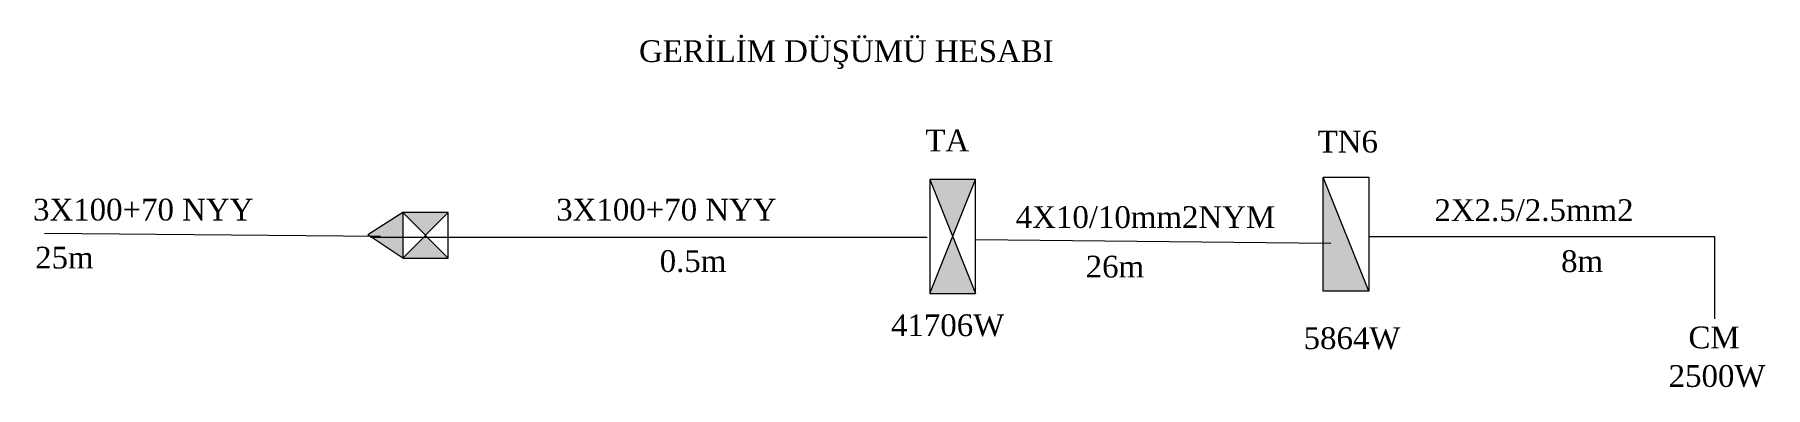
# Model space of a CAD drawing. Header units: millimetres. Extents: x 635 to 12891, y 1434 to 3689.
# Drawn here: x 11928 to 12891, y 2131 to 2327 of the extents above; entities that cross this region are included whole.
import ezdxf

# ---------------------------------------------------------------- set-up
doc = ezdxf.new("R2010")
doc.units = ezdxf.units.MM
doc.layers.add('BOŞ', color=7, linetype='Continuous', lineweight=20)
doc.styles.add('MEKAN', font='times.ttf')

msp = doc.modelspace()

# ---------------------------------------------------------------- texts
at = {"layer": 'BOŞ', "color": 3, "style": 'MEKAN'}
for s, p in [('GERİLİM DÜŞÜMÜ HESABI', (12264.32, 2311.94)), ('TA', (12423.49, 2262.25)), (' TN6', (12637.05, 2261.62)), ('3X100+70 NYY', (11927.44, 2223.81)), ('3X100+70 NYY', (12218.3, 2223.81)), ('2X2.5/2.5mm2', (12706.53, 2223.53)), ('4X10/10mm2NYM', (12473.79, 2219.67)), (' 25m', (11924.02, 2197.14)), ('0.5m', (12275.82, 2195.22)), ('26m', (12512.64, 2192.14)), ('8m', (12776.94, 2195.15)), ('41706W', (12404.41, 2159.53)), ('CM', (12847.75, 2152.75)), ('5864W', (12633.8, 2152.33)), ('2500W', (12836.75, 2131.3))]:
    msp.add_text(s, height=12.1, dxfattribs=at).set_placement(p)

# ---------------------------------------------------------------- hatches: boundary and pattern name
at = {"layer": 'BOŞ'}
h = msp.add_hatch(color=3, dxfattribs=at)
h.paths.add_polyline_path([(12438.76, 2214.86), (12451.43, 2246.54), (12426.09, 2246.54)])
h.paths.add_polyline_path([(12451.43, 2183.18), (12438.76, 2214.86), (12426.09, 2183.18)])
for points in [[(12644.72, 2247.94), (12644.72, 2184.58), (12670.06, 2184.58)], [(12113.56, 2215.81), (12132.94, 2202.88), (12132.94, 2228.22)], [(12451.43, 2183.18), (12438.76, 2214.86), (12426.09, 2183.18)]]:
    msp.add_hatch(color=3, dxfattribs=at).paths.add_polyline_path(points)
h = msp.add_hatch(color=3, dxfattribs=at)
h.paths.add_polyline_path([(12145.61, 2215.55), (12158.28, 2228.22), (12132.94, 2228.22)])
h.paths.add_polyline_path([(12158.28, 2202.88), (12145.61, 2215.55), (12132.94, 2202.88)])
h.paths.add_polyline_path([(12132.94, 2228.22), (12113.56, 2215.81), (12132.94, 2202.88)])

# ---------------------------------------------------------------- linework, layer by layer
at = {"layer": 'BOŞ', "color": 3}
for p, q in [((12426.09, 2246.54), (12451.43, 2183.18)), ((12426.09, 2183.18), (12451.43, 2246.54)), ((12670.06, 2184.58), (12644.72, 2247.94)), ((12132.94, 2228.22), (12113.56, 2215.81)), ((12158.28, 2202.88), (12132.94, 2228.22)), ((12158.28, 2228.22), (12132.94, 2202.88)), ((12120.62, 2214.87), (11933.85, 2216.65)), ((12132.94, 2202.88), (12113.56, 2215.81)), ((12424.55, 2214.35), (12115.02, 2214.35)), ((12146.29, 2214.87), (12144.94, 2214.87)), ((12451.43, 2213.3), (12648.85, 2211.15)), ((12670.06, 2214.95), (12862.23, 2214.95)), ((12862.23, 2214.95), (12862.23, 2169.22))]:
    msp.add_line(p, q, dxfattribs=at)
for points in [[(12426.09, 2246.54), (12426.09, 2183.18), (12451.43, 2183.18), (12451.43, 2246.54)], [(12670.06, 2247.94), (12670.06, 2184.58), (12644.72, 2184.58), (12644.72, 2247.94)], [(12132.94, 2228.22), (12132.94, 2202.88), (12158.28, 2202.88), (12158.28, 2228.22)]]:
    msp.add_lwpolyline(points, close=True, dxfattribs=at)

msp.set_redraw_order([(e.dxf.handle, doc.entitydb.next_handle()) for e in msp.query("TEXT MTEXT ATTDEF DIMENSION ARC_DIMENSION")])  # texts and dimensions are drawn at this point

doc.saveas('drawing.dxf')
